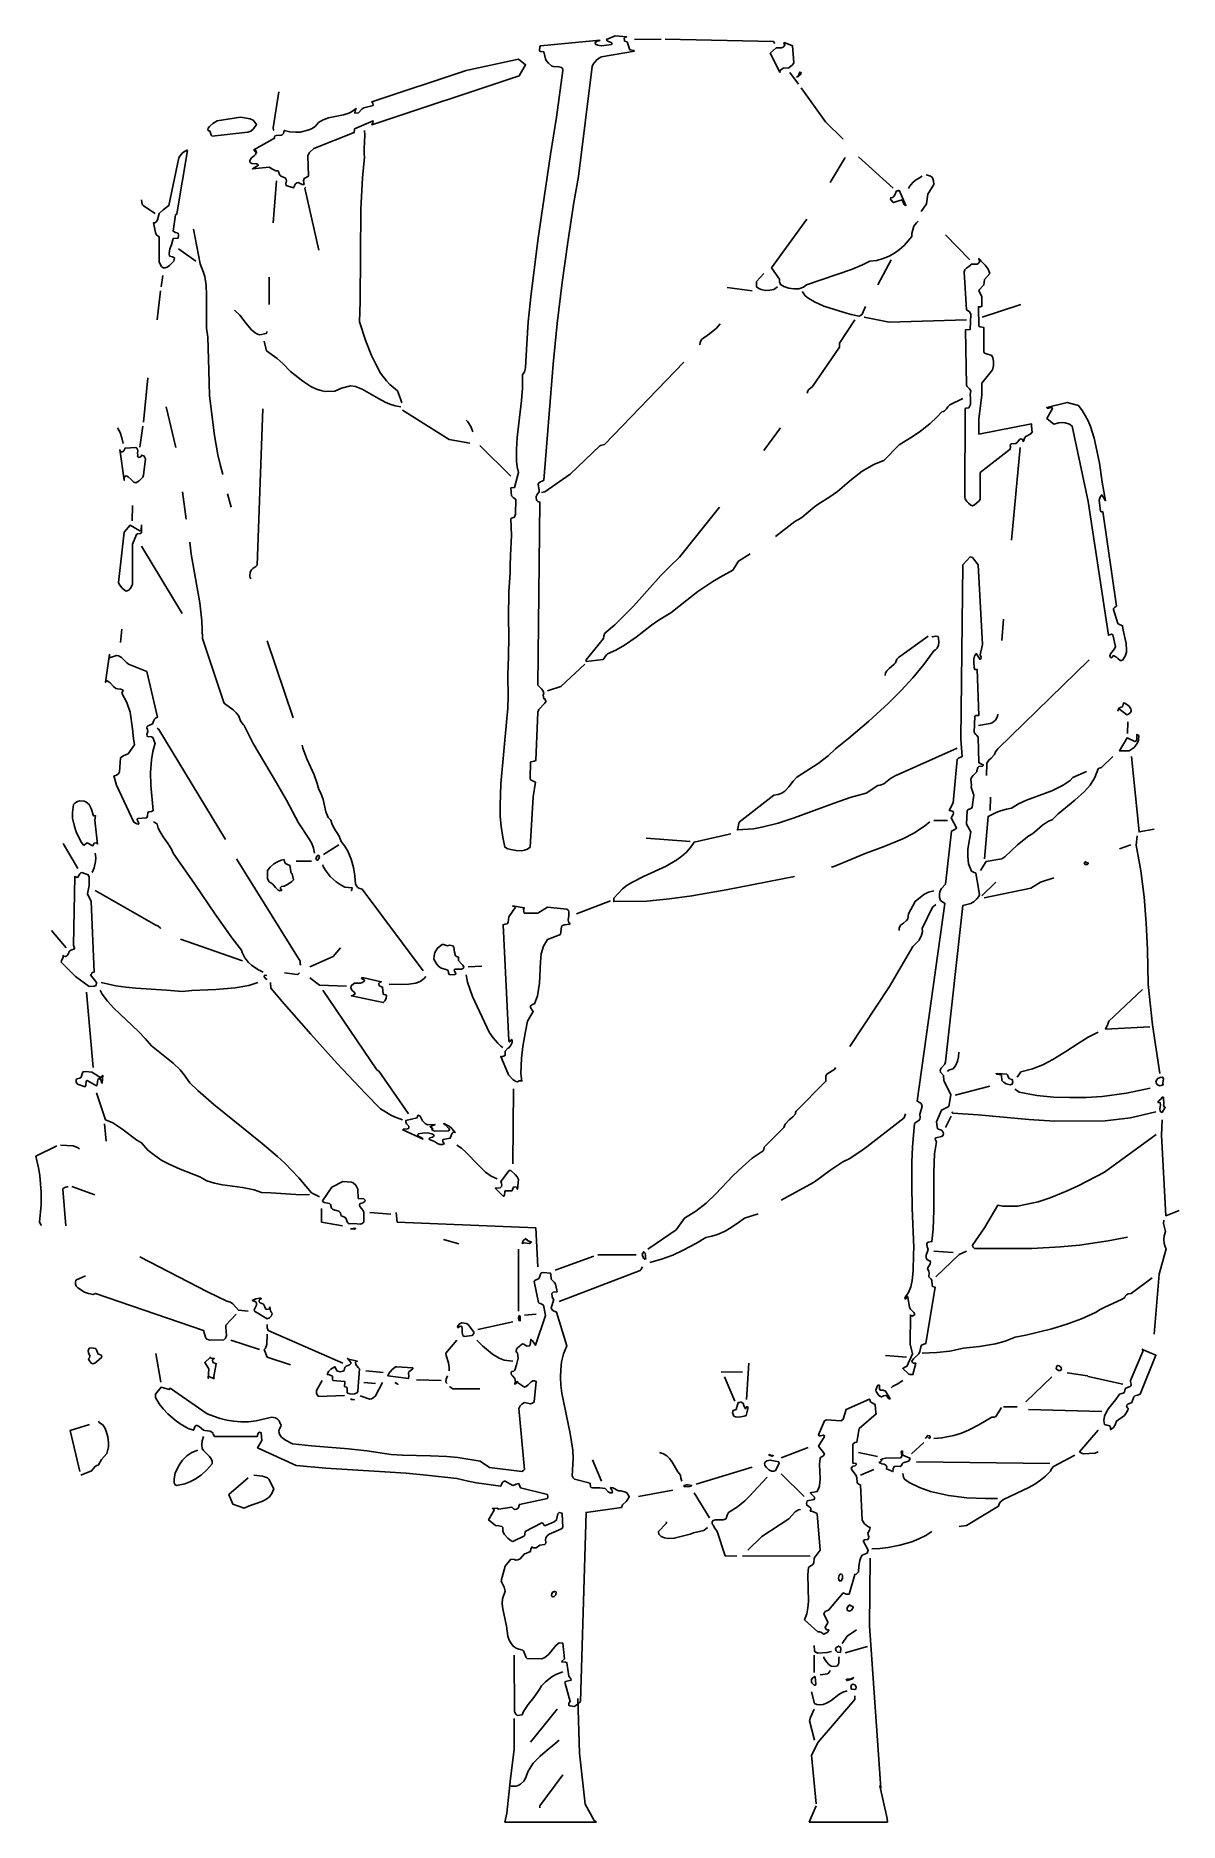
# Model space of a CAD drawing. Header units: metres. Extents: x -4.2 to 3.4, y 0 to 11.9.
import ezdxf

# ---------------------------------------------------------------- set-up
doc = ezdxf.new("R2010")
doc.units = ezdxf.units.M
doc.header["$LTSCALE"] = 0.2

msp = doc.modelspace()

# ---------------------------------------------------------------- linework, layer by layer
for p, q in [((-1.08, 0), (-0.472, 0)), ((-0.472, 0), (-0.487, 0.012)), ((0.94, 0), (1.461, 0)), ((1.461, 0), (1.46, 0.024))]:
    msp.add_line(p, q)
at = {"flags": 128}
for points in [[(-0.348, 11.869), (-0.271, 11.861), (-0.279, 11.86), (-0.289, 11.851), (-0.287, 11.839), (-0.285, 11.833), (-0.269, 11.828), (-0.25, 11.775), (-0.224, 11.771), (-0.22, 11.767), (-0.438, 11.729), (-0.458, 11.718), (-0.475, 11.704), (-0.494, 11.68), (-0.501, 11.664), (-0.591, 10.933), (-0.622, 10.761), (-0.663, 10.498), (-0.7, 10.229), (-0.733, 9.957), (-0.761, 9.686), (-0.823, 8.916), (-0.828, 8.911), (-0.849, 8.903), (-0.856, 8.898), (-0.86, 8.887), (-0.853, 8.851), (-0.852, 8.839), (-0.864, 8.825), (-0.873, 8.808), (-0.874, 8.798), (-0.87, 8.786), (-0.869, 8.781), (-0.862, 8.775), (-0.849, 8.771), (-0.861, 7.555), (-0.857, 7.549), (-0.837, 7.53), (-0.829, 7.52), (-0.823, 7.504), (-0.827, 7.489), (-0.823, 7.465), (-0.815, 7.463), (-0.812, 7.452), (-0.807, 7.448), (-0.816, 7.435), (-0.855, 7.393), (-0.861, 7.375), (-0.876, 7.053), (-0.886, 7.049), (-0.906, 7.046), (-0.91, 7.044), (-0.913, 6.932), (-0.907, 6.923), (-0.878, 6.909), (-0.892, 6.812), (-0.913, 6.478), (-0.93, 6.464), (-0.95, 6.458), (-0.971, 6.454), (-1.005, 6.455), (-1.041, 6.462), (-1.062, 6.468), (-1.081, 6.478), (-1.095, 6.545), (-1.106, 6.615), (-1.111, 6.685), (-1.112, 6.755), (-1.108, 6.898), (-1.067, 7.332), (-1.062, 7.403), (-1.06, 7.476), (-1.062, 7.62), (-1.056, 7.748), (-1.054, 7.878), (-1.056, 8.005), (-1.054, 8.174), (-1.045, 8.301), (-1.046, 8.347), (-1.044, 8.416), (-1.036, 8.548), (-1.042, 8.66), (-1.036, 8.665), (-1.016, 8.671), (-1.011, 8.69), (-1.007, 8.788), (-1.025, 8.801), (-1.033, 8.808), (-1.036, 8.813), (-1.041, 8.865), (-1.016, 8.868), (-0.991, 8.968), (-0.999, 9.005), (-1.003, 9.043), (-1.004, 9.121), (-0.999, 9.2), (-0.97, 9.445), (-0.964, 9.528), (-0.963, 9.617), (-0.95, 9.637), (-0.943, 9.662), (-0.938, 9.785), (-0.925, 9.969), (-0.906, 10.154), (-0.86, 10.524), (-0.777, 11.08), (-0.738, 11.328), (-0.695, 11.639), (-0.699, 11.653), (-0.705, 11.659), (-0.722, 11.663), (-0.759, 11.664), (-0.771, 11.669), (-0.79, 11.687), (-0.806, 11.705), (-0.811, 11.716), (-0.823, 11.763), (-0.843, 11.765), (-0.849, 11.767), (-0.851, 11.772), (-0.848, 11.796), (-0.845, 11.802), (-0.45, 11.84), (-0.453, 11.835), (-0.467, 11.832), (-0.478, 11.827), (-0.482, 11.819), (-0.478, 11.813), (-0.466, 11.806), (-0.439, 11.802), (-0.373, 11.81), (-0.369, 11.819), (-0.375, 11.825), (-0.392, 11.831), (-0.401, 11.836), (-0.405, 11.844), (-0.348, 11.869)], [(-0.043, 11.847), (-0.22, 11.844)], [(-0.016, 11.847), (0.703, 11.831), (0.71, 11.819), (0.713, 11.817)], [(0.781, 11.821), (0.829, 11.802), (0.839, 11.689), (0.83, 11.676), (0.806, 11.655), (0.767, 11.653), (0.75, 11.64), (0.746, 11.634), (0.747, 11.626), (0.682, 11.754), (0.722, 11.788), (0.756, 11.788), (0.768, 11.794), (0.78, 11.806), (0.773, 11.821), (0.775, 11.824), (0.781, 11.821)], [(-0.991, 11.714), (-0.943, 11.676), (-0.985, 11.603), (-1.965, 11.278), (-1.959, 11.291), (-1.956, 11.303), (-2.079, 11.25), (-2.082, 11.226), (-2.35, 11.119), (-2.375, 11.098), (-2.382, 11.09), (-2.39, 11.072), (-2.385, 10.937), (-2.406, 10.926), (-2.415, 10.92), (-2.419, 10.904), (-2.415, 10.881), (-2.428, 10.88), (-2.453, 10.894), (-2.463, 10.892), (-2.471, 10.885), (-2.484, 10.859), (-2.533, 10.873), (-2.535, 10.885), (-2.531, 10.906), (-2.533, 10.913), (-2.538, 10.922), (-2.572, 10.938), (-2.576, 10.942), (-2.58, 10.954), (-2.586, 10.971), (-2.603, 10.972), (-2.624, 10.983), (-2.646, 10.996), (-2.758, 10.984), (-2.718, 11.009), (-2.728, 11.017), (-2.763, 11.02), (-2.773, 11.027), (-2.776, 11.031), (-2.776, 11.041), (-2.764, 11.057), (-2.746, 11.072), (-2.738, 11.081), (-2.731, 11.098), (-2.739, 11.11), (-2.73, 11.094), (-2.731, 11.091), (-2.736, 11.095), (-2.748, 11.111), (-2.612, 11.188), (-2.611, 11.2), (-2.607, 11.204), (-2.599, 11.207), (-2.567, 11.208), (-2.56, 11.21), (-2.551, 11.22), (-2.547, 11.24), (-2.51, 11.23), (-2.469, 11.228), (-2.441, 11.229), (-2.389, 11.241), (-2.365, 11.251), (-2.342, 11.265), (-2.32, 11.292), (-2.288, 11.311), (-2.252, 11.323), (-2.154, 11.343), (-2.117, 11.355), (-2.1, 11.363), (-2.069, 11.386), (-2.075, 11.373), (-2.078, 11.355), (-2.054, 11.357), (-2.032, 11.381), (-2.017, 11.39), (-1.956, 11.406), (-1.959, 11.422), (-1.965, 11.429), (-1.337, 11.638), (-0.991, 11.714)], [(0.871, 11.548), (0.812, 11.624)], [(0.887, 11.624), (0.886, 11.616), (0.88, 11.609), (0.869, 11.599), (0.858, 11.595), (0.863, 11.595), (0.87, 11.605), (0.878, 11.626), (0.887, 11.624)], [(0.887, 11.523), (1.05, 11.298), (1.166, 11.181)], [(-2.583, 11.496), (-2.621, 11.257), (-2.619, 11.242), (-2.616, 11.24)], [(-2.838, 11.329), (-2.772, 11.316), (-2.754, 11.308), (-2.742, 11.295), (-2.732, 11.279), (-2.751, 11.251), (-2.769, 11.236), (-2.788, 11.228), (-3.025, 11.201), (-3.033, 11.209), (-3.039, 11.23), (-3.043, 11.237), (-3.05, 11.238), (-3.054, 11.246), (-3.051, 11.255), (-3.044, 11.266), (-3.021, 11.287), (-2.992, 11.304), (-2.838, 11.329)], [(-2.013, 11.24), (-2.012, 11.208), (-2.016, 11.119), (-2.016, 11.085), (-2.013, 11.062), (-2.026, 10.924), (-2.037, 10.717), (-2.043, 10.104), (-2.046, 9.969), (-2.004, 9.84), (-1.967, 9.745), (-1.939, 9.686), (-1.906, 9.628), (-1.868, 9.576), (-1.845, 9.551), (-1.795, 9.509), (-1.775, 9.456), (-1.766, 9.43)], [(-3.189, 11.107), (-3.26, 10.685), (-3.269, 10.679), (-3.284, 10.57), (-3.269, 10.562), (-3.252, 10.557), (-3.249, 10.543), (-3.252, 10.525), (-3.284, 10.521), (-3.296, 10.479), (-3.306, 10.453), (-3.312, 10.422), (-3.308, 10.405), (-3.289, 10.401), (-3.275, 10.393), (-3.277, 10.381), (-3.281, 10.372), (-3.31, 10.343), (-3.325, 10.332), (-3.338, 10.326), (-3.35, 10.328), (-3.362, 10.336), (-3.374, 10.355), (-3.378, 10.368), (-3.378, 10.535), (-3.383, 10.536), (-3.398, 10.549), (-3.403, 10.561), (-3.416, 10.625), (-3.406, 10.626), (-3.395, 10.634), (-3.388, 10.646), (-3.378, 10.689), (-3.351, 10.712), (-3.313, 10.741), (-3.247, 11.057), (-3.24, 11.07), (-3.222, 11.09), (-3.204, 11.103), (-3.194, 11.109), (-3.189, 11.107)], [(1.179, 11.061), (1.08, 10.894)], [(1.269, 11.065), (1.498, 10.856)], [(1.692, 10.935), (1.673, 10.926), (1.647, 10.91), (1.629, 10.894), (1.608, 10.868), (1.6, 10.855)], [(1.718, 10.945), (1.743, 10.939), (1.757, 10.93), (1.761, 10.926), (1.766, 10.906), (1.768, 10.881), (1.729, 10.816), (1.72, 10.753), (1.684, 10.701)], [(-2.599, 10.906), (-2.62, 10.625)], [(-2.403, 10.863), (-2.41, 10.856), (-2.317, 10.445)], [(1.538, 10.843), (1.584, 10.742), (1.577, 10.744), (1.572, 10.748), (1.559, 10.779), (1.499, 10.761), (1.485, 10.777), (1.482, 10.783), (1.483, 10.793), (1.494, 10.795), (1.501, 10.799), (1.509, 10.811), (1.522, 10.838), (1.532, 10.839), (1.538, 10.843)], [(-3.494, 10.778), (-3.493, 10.76), (-3.489, 10.746), (-3.482, 10.74), (-3.404, 10.688)], [(-3.15, 10.585), (-3.105, 10.354), (-3.083, 10.297), (-3.075, 10.269), (-3.066, 10.209), (-3.062, 10.147), (-3.063, 9.958), (-3.062, 9.926), (-3.054, 9.866), (-3.047, 9.647), (-3.044, 9.477), (-3.01, 9.214), (-2.988, 9.085), (-2.973, 9.021), (-2.955, 8.954)], [(0.925, 10.65), (0.691, 10.328), (0.743, 10.252), (0.744, 10.233), (0.751, 10.216), (0.773, 10.203), (0.805, 10.192), (0.839, 10.187), (0.873, 10.188), (0.904, 10.199), (0.923, 10.213), (1.222, 10.315), (1.296, 10.347), (1.343, 10.371), (1.39, 10.376), (1.432, 10.388), (1.472, 10.405), (1.507, 10.425), (1.54, 10.449), (1.571, 10.475), (1.622, 10.535), (1.624, 10.556), (1.637, 10.603), (1.653, 10.627), (1.665, 10.638)], [(-3.249, 10.453), (-3.134, 10.371)], [(1.846, 10.547), (2.008, 10.38)], [(1.486, 10.38), (1.396, 10.213)], [(2.077, 10.38), (2.081, 10.373), (2.11, 10.344), (2.13, 10.318), (2.141, 10.29), (2.105, 10.249), (2.102, 10.213), (2.073, 10.182), (2.069, 10.175), (2.089, 10.137), (2.089, 10.072), (2.08, 10.068), (2.065, 10.068), (2.069, 9.94), (2.076, 9.934), (2.102, 9.93), (2.102, 9.768), (2.106, 9.761), (2.112, 9.757), (2.154, 9.744), (2.162, 9.729), (2.166, 9.706), (2.165, 9.679), (2.158, 9.65), (2.089, 9.56), (2.088, 9.482), (2.069, 9.323), (2.067, 9.272), (2.069, 9.222), (2.418, 9.29), (2.421, 9.245), (2.424, 9.239), (2.413, 9.224), (2.38, 9.207), (2.371, 9.196), (2.367, 9.179), (2.363, 9.174), (2.36, 9.177), (2.359, 9.187), (2.346, 9.19), (2.338, 9.186), (2.327, 9.17), (2.314, 9.161), (2.286, 9.158), (2.278, 9.153), (2.277, 9.145), (2.278, 9.137), (2.277, 9.122), (2.077, 8.968), (2.077, 8.788), (2.069, 8.776), (2.04, 8.752), (2.027, 8.745), (2.014, 8.751), (1.999, 8.763), (1.989, 8.775), (1.978, 8.792), (1.975, 8.801), (1.977, 9.392), (1.983, 9.395), (2.001, 9.396), (2.007, 9.405), (2.012, 9.419), (2.012, 9.462), (2.011, 9.486), (2.014, 9.509), (2.006, 9.523), (1.99, 9.539), (1.987, 9.547), (1.979, 9.915), (2.01, 9.917), (2.014, 10.02), (2.005, 10.035), (1.998, 10.041), (1.987, 10.047), (1.97, 10.301), (1.975, 10.314), (1.986, 10.324), (2.01, 10.342), (2.018, 10.351), (2.056, 10.352), (2.064, 10.356), (2.075, 10.369), (2.068, 10.388), (2.077, 10.38)], [(-3.353, 10.277), (-3.365, 10.2)], [(-2.646, 10.264), (-2.646, 10.084)], [(0.64, 10.29), (0.591, 10.237), (0.59, 10.227), (0.592, 10.2), (0.607, 10.19), (0.623, 10.183), (0.65, 10.176), (0.679, 10.178), (0.706, 10.184), (0.73, 10.2)], [(-3.368, 10.174), (-3.39, 9.982)], [(0.395, 10.196), (0.562, 10.175)], [(0.896, 10.17), (0.896, 10.167), (0.914, 10.142), (0.939, 10.123), (0.977, 10.101), (1.038, 10.073), (1.173, 10.03), (1.219, 10.018), (1.273, 10.007), (1.288, 10.015), (1.293, 10.02), (1.314, 10.071)], [(-2.877, 10.045), (-2.842, 10.012), (-2.8, 9.957), (-2.765, 9.916), (-2.739, 9.895), (-2.724, 9.887), (-2.709, 9.881), (-2.666, 9.891), (-2.661, 9.905)], [(1.244, 9.981), (1.142, 9.827), (1.142, 9.801), (0.964, 9.539), (0.939, 9.518), (0.932, 9.51), (0.927, 9.494)], [(1.306, 9.999), (1.473, 9.965), (1.987, 9.982)], [(2.347, 10.084), (2.09, 10)], [(0.349, 9.955), (0.325, 9.926), (0.279, 9.888), (0.225, 9.85), (0.217, 9.83), (0.215, 9.815)], [(-2.679, 9.839), (-2.664, 9.776), (-2.594, 9.724), (-2.553, 9.69), (-2.506, 9.639), (-2.422, 9.573), (-2.369, 9.539), (-2.333, 9.52), (-2.295, 9.509), (-2.275, 9.505), (-2.21, 9.507), (-2.166, 9.528), (-2.107, 9.542), (-2.073, 9.539), (-2.03, 9.52), (-1.92, 9.458), (-1.875, 9.434), (-1.844, 9.421), (-1.809, 9.411), (-1.772, 9.404)], [(0.108, 9.7), (-0.419, 9.154), (-0.446, 9.146), (-0.451, 9.145), (-0.648, 8.956), (-0.815, 8.838), (-0.837, 8.835)], [(-3.452, 9.597), (-3.481, 9.302)], [(-3.33, 9.404), (-3.267, 9.134)], [(-2.689, 9.391), (-2.727, 8.351), (-2.735, 8.343), (-2.756, 8.33), (-2.765, 8.32), (-2.772, 8.305), (-2.775, 8.279), (-2.773, 8.269), (-2.769, 8.261)], [(-1.76, 9.382), (-1.452, 9.186), (-1.313, 9.163)], [(1.962, 9.46), (1.875, 9.416), (1.863, 9.404), (1.854, 9.39), (1.839, 9.376), (1.833, 9.372), (1.822, 9.37), (1.792, 9.337), (1.743, 9.29), (1.671, 9.236), (1.614, 9.198), (1.539, 9.151), (1.436, 9.048), (1.375, 9.023), (1.294, 8.976), (1.223, 8.92), (1.128, 8.842), (1.079, 8.805), (1.001, 8.756), (0.977, 8.739), (0.892, 8.669), (0.87, 8.654), (0.846, 8.642), (0.718, 8.543)], [(2.654, 9.433), (2.731, 9.412), (2.754, 9.38), (2.775, 9.347), (2.794, 9.311), (2.81, 9.274), (2.835, 9.196), (2.853, 9.114), (2.869, 9.03), (2.888, 8.902), (2.91, 8.78), (2.885, 8.818), (2.876, 8.808), (2.871, 8.796), (2.868, 8.783), (2.877, 8.71), (2.884, 8.706), (2.891, 8.708), (2.983, 8.08), (2.969, 8.071), (2.963, 8.063), (2.962, 8.057), (2.992, 7.964), (2.999, 7.959), (3.023, 7.949), (3.027, 7.92), (3.047, 7.832), (3.049, 7.788), (3.048, 7.774), (3.04, 7.747), (3.025, 7.722), (3.016, 7.718), (3.008, 7.718), (2.991, 7.731), (2.984, 7.739), (2.962, 7.751), (2.949, 7.735), (2.943, 7.739), (2.939, 7.748), (2.942, 7.762), (2.969, 7.796), (2.975, 7.812), (2.958, 7.889), (2.949, 7.893), (2.937, 7.889), (2.929, 7.886), (2.794, 8.775), (2.688, 9.276), (2.67, 9.289), (2.641, 9.298), (2.625, 9.3), (2.6, 9.297), (2.567, 9.289), (2.519, 9.327), (2.557, 9.392), (2.552, 9.399), (2.532, 9.395), (2.523, 9.395), (2.519, 9.399), (2.654, 9.433)], [(-3.655, 9.263), (-3.637, 9.232), (-3.625, 9.198), (-3.617, 9.161)], [(-3.485, 9.276), (-3.506, 9.136)], [(-1.337, 9.314), (-1.327, 9.304), (-1.308, 9.273), (-1.294, 9.237)], [(0.751, 9.263), (0.64, 9.113)], [(-1.247, 9.147), (-1.042, 8.943)], [(-3.638, 9.121), (-3.636, 9.109), (-3.628, 9.104), (-3.621, 9.105), (-3.613, 9.112), (-3.604, 9.129), (-3.532, 9.133), (-3.526, 9.129), (-3.521, 9.121), (-3.519, 9.112), (-3.521, 9.099), (-3.519, 9.083), (-3.521, 9.077), (-3.519, 9.072), (-3.515, 9.068), (-3.505, 9.069), (-3.495, 9.076), (-3.494, 9.083), (-3.48, 9.079), (-3.473, 9.066), (-3.468, 9.058), (-3.482, 8.949), (-3.487, 8.937), (-3.51, 8.912), (-3.532, 8.899), (-3.546, 8.902), (-3.563, 8.92), (-3.583, 8.939), (-3.597, 8.945), (-3.605, 8.941), (-3.609, 8.933), (-3.609, 8.916), (-3.638, 9.121)], [(2.342, 9.134), (2.284, 8.518)], [(-3.223, 8.838), (-3.198, 8.658)], [(-2.924, 8.826), (-2.899, 8.736)], [(-3.554, 8.748), (-3.556, 8.646)], [(0.344, 8.736), (0.079, 8.404), (0.017, 8.345), (-0.044, 8.283), (-0.226, 8.08), (-0.351, 7.956), (-0.417, 7.899), (-0.423, 7.882), (-0.425, 7.865), (-0.541, 7.723), (-0.54, 7.711), (-0.427, 7.725), (-0.405, 7.755), (-0.4, 7.762), (-0.343, 7.787), (-0.287, 7.82), (-0.208, 7.874), (-0.106, 7.952), (-0.056, 7.988), (0.022, 8.035), (0.127, 8.12), (0.201, 8.177), (0.3, 8.243), (0.35, 8.273), (0.433, 8.318), (0.472, 8.379), (0.549, 8.428)], [(-3.494, 8.62), (-3.495, 8.567), (-3.501, 8.563), (-3.522, 8.56), (-3.528, 8.556), (-3.554, 8.492), (-3.554, 8.223), (-3.569, 8.198), (-3.58, 8.186), (-3.596, 8.179), (-3.608, 8.185), (-3.626, 8.202), (-3.633, 8.209), (-3.644, 8.226), (-3.648, 8.236), (-3.609, 8.57), (-3.571, 8.617), (-3.505, 8.579), (-3.498, 8.585), (-3.494, 8.62)], [(-3.494, 8.478), (-3.224, 8.031)], [(-3.173, 8.505), (-3.164, 8.425), (-3.108, 8.101), (-3.093, 7.981), (-3.089, 7.865), (-2.948, 7.44), (-2.943, 7.432), (-2.887, 7.391), (-2.865, 7.371), (-2.851, 7.354), (-2.834, 7.312), (-2.817, 7.29), (-2.813, 7.286), (-2.752, 7.168), (-2.598, 6.906), (-2.531, 6.791), (-2.451, 6.639), (-2.378, 6.53), (-2.363, 6.503), (-2.353, 6.472), (-2.346, 6.439)], [(2.026, 8.403), (2.064, 8.353), (2.093, 7.825), (2.076, 7.756), (2.083, 7.74), (2.081, 7.731), (2.076, 7.726), (2.051, 7.764), (2.04, 7.748), (2.035, 7.729), (2.034, 7.709), (2.038, 7.672), (2.042, 7.658), (2.057, 7.658), (2.068, 7.353), (2.049, 7.352), (2.042, 7.349), (2.038, 7.241), (2.048, 7.226), (2.055, 7.221), (2.064, 7.208), (2.067, 7.04), (2.077, 7.033), (2.098, 7.024), (2.093, 7.017), (2.068, 7.014), (2.061, 7.008), (2.055, 6.985), (2.055, 6.979), (2.03, 6.954), (2.019, 6.94), (2.014, 6.927), (2.02, 6.891), (2.018, 6.876), (2.034, 6.824), (2.024, 6.743), (2.02, 6.737), (1.995, 6.726), (1.991, 6.721), (1.987, 6.631), (2.014, 6.579), (2.005, 6.53), (1.995, 6.464), (1.994, 6.417), (1.999, 6.368), (2.019, 6.319), (2.032, 6.311), (2.047, 6.306), (2.056, 6.255), (2.073, 6.164), (2.067, 6.15), (2.053, 6.132), (2.038, 6.117), (2.014, 6.105), (1.962, 6.091), (1.846, 5.052), (1.842, 5.037), (1.817, 5.01), (1.811, 4.996), (1.813, 4.983), (1.834, 4.962), (1.835, 4.928), (1.839, 4.92), (1.882, 4.832), (1.868, 4.756), (1.821, 4.731), (1.786, 4.653), (1.794, 4.608), (1.821, 4.597), (1.831, 4.584), (1.834, 4.576), (1.829, 4.561), (1.819, 4.556), (1.782, 4.547), (1.777, 4.54), (1.78, 4.531), (1.786, 4.52), (1.774, 4.441), (1.768, 4.318), (1.77, 4.067), (1.765, 3.941), (1.756, 3.858), (1.731, 3.853), (1.724, 3.849), (1.722, 3.842), (1.724, 3.823), (1.731, 3.806), (1.719, 3.767), (1.719, 3.749), (1.722, 3.74), (1.739, 3.731), (1.744, 3.73), (1.747, 3.719), (1.745, 3.71), (1.727, 3.678), (1.736, 3.658), (1.737, 3.65), (1.735, 3.624), (1.749, 3.611), (1.756, 3.601), (1.757, 3.568), (1.76, 3.56), (1.778, 3.555), (1.716, 3.181), (1.702, 3.177), (1.687, 3.169), (1.682, 3.158), (1.677, 3.127), (1.669, 3.113), (1.633, 3.079), (1.624, 3.063), (1.625, 3.056), (1.632, 3.051), (1.649, 3.05), (1.63, 2.974), (1.609, 2.974), (1.602, 2.976), (1.563, 3.014), (1.581, 3.025), (1.589, 3.027), (1.628, 3.113), (1.612, 3.177), (1.614, 3.369), (1.628, 3.363), (1.642, 3.374), (1.637, 3.386), (1.613, 3.408), (1.608, 3.42), (1.597, 3.489), (1.595, 3.494), (1.583, 3.477), (1.58, 3.476), (1.576, 3.485), (1.6, 3.519), (1.616, 3.558), (1.625, 3.599), (1.632, 3.663), (1.633, 3.775), (1.637, 3.819), (1.625, 4.08), (1.622, 4.233), (1.624, 4.385), (1.628, 4.487), (1.641, 4.642), (1.651, 4.651), (1.67, 4.662), (1.677, 4.671), (1.679, 4.68), (1.675, 4.704), (1.692, 4.756), (1.688, 4.77), (1.683, 4.777), (1.659, 4.791), (1.843, 6.105), (1.814, 6.124), (1.807, 6.143), (1.806, 6.164), (1.81, 6.184), (1.819, 6.204), (1.846, 6.233), (1.887, 6.585), (1.905, 6.594), (1.915, 6.599), (1.92, 6.606), (1.885, 6.672), (1.897, 6.696), (1.899, 6.705), (1.897, 6.716), (1.884, 6.72), (1.872, 6.721), (1.897, 6.772), (1.924, 7.061), (1.933, 7.07), (1.958, 7.081), (1.949, 7.196), (1.962, 8.353), (2.01, 8.408), (2.026, 8.403)], [(2.232, 7.992), (2.22, 7.852)], [(-3.626, 7.927), (-3.634, 7.837)], [(-2.66, 7.85), (-2.488, 7.337)], [(1.756, 7.879), (1.76, 7.875), (1.782, 7.879), (1.797, 7.877), (1.801, 7.866), (1.803, 7.841), (1.8, 7.82), (1.792, 7.801), (1.78, 7.789), (1.768, 7.783), (1.702, 7.692), (1.629, 7.604), (1.551, 7.518), (1.468, 7.435), (1.338, 7.316), (1.204, 7.202), (1.116, 7.131), (1.066, 7.085), (1.001, 7.034), (0.858, 6.943), (0.834, 6.917), (0.805, 6.878), (0.779, 6.85), (0.759, 6.836), (0.734, 6.827), (0.705, 6.824), (0.476, 6.644), (0.464, 6.593), (0.572, 6.601), (0.627, 6.61), (0.735, 6.638), (0.842, 6.672), (1.108, 6.771), (1.214, 6.808), (1.319, 6.837), (1.396, 6.887), (1.413, 6.889), (1.436, 6.898), (1.481, 6.934), (1.513, 6.952), (1.923, 7.136)], [(1.731, 7.879), (1.534, 7.739), (1.524, 7.727), (1.514, 7.703), (1.505, 7.693), (1.472, 7.666), (1.457, 7.649), (1.449, 7.636), (1.445, 7.619)], [(-3.707, 7.76), (-3.707, 7.735), (-3.662, 7.752), (-3.648, 7.75), (-3.628, 7.738), (-3.593, 7.703), (-3.581, 7.693), (-3.46, 7.645), (-3.388, 7.342), (-3.402, 7.336), (-3.408, 7.329), (-3.413, 7.32), (-3.421, 7.297), (-3.436, 7.29), (-3.452, 7.284), (-3.458, 7.279), (-3.46, 7.271), (-3.456, 7.26), (-3.452, 7.247), (-3.46, 7.227), (-3.458, 7.218), (-3.454, 7.214), (-3.429, 7.211), (-3.42, 7.206), (-3.415, 7.196), (-3.408, 7.176), (-3.404, 7.169), (-3.42, 7.114), (-3.429, 7.058), (-3.435, 6.975), (-3.432, 6.891), (-3.417, 6.721), (-3.429, 6.716), (-3.446, 6.714), (-3.452, 6.709), (-3.454, 6.686), (-3.46, 6.673), (-3.519, 6.668), (-3.523, 6.661), (-3.522, 6.653), (-3.515, 6.644), (-3.513, 6.634), (-3.517, 6.632), (-3.525, 6.634), (-3.546, 6.644), (-3.662, 6.889), (-3.678, 6.952), (-3.665, 6.954), (-3.648, 6.966), (-3.64, 6.979), (-3.634, 7.071), (-3.613, 7.087), (-3.584, 7.098), (-3.542, 7.157), (-3.548, 7.2), (-3.554, 7.264), (-3.571, 7.374), (-3.592, 7.439), (-3.626, 7.501), (-3.624, 7.509), (-3.617, 7.517), (-3.621, 7.524), (-3.634, 7.528), (-3.654, 7.529), (-3.665, 7.533), (-3.682, 7.546), (-3.703, 7.57), (-3.724, 7.584), (-3.732, 7.579), (-3.733, 7.574), (-3.707, 7.76)], [(2.801, 7.722), (2.194, 7.131), (2.178, 7.111), (2.171, 7.094), (2.151, 7.07), (2.134, 7.057), (2.121, 7.036), (2.12, 6.954)], [(-0.55, 7.693), (-0.708, 7.546), (-0.798, 7.517)], [(2.194, 7.362), (2.192, 7.346), (2.179, 7.323), (2.157, 7.304), (2.143, 7.299), (2.065, 7.286)], [(3.04, 7.435), (3.041, 7.432), (3.064, 7.418), (3.078, 7.397), (3.081, 7.387), (3.08, 7.379), (3.074, 7.371), (3.062, 7.362), (3.052, 7.358), (3.002, 7.394), (2.991, 7.385), (2.999, 7.401), (3.02, 7.411), (3.025, 7.416), (3.027, 7.428), (3.031, 7.436), (3.04, 7.435)], [(-3.391, 7.268), (-3.379, 7.26), (-2.937, 6.529)], [(3.057, 7.311), (3.055, 7.234)], [(-2.428, 7.156), (-2.424, 7.136), (-2.397, 7.065), (-2.348, 6.959), (-2.328, 6.902), (-2.317, 6.862), (-2.303, 6.836), (-2.288, 6.795), (-2.27, 6.712), (-2.26, 6.686), (-2.254, 6.676), (-2.236, 6.657), (-2.23, 6.635), (-2.217, 6.606), (-2.182, 6.552), (-2.168, 6.516), (-2.144, 6.484), (-2.124, 6.451), (-2.102, 6.398), (-2.087, 6.344), (-2.078, 6.288), (-2.073, 6.233), (-2.059, 6.213), (-2.051, 6.206), (-2.03, 6.2), (-1.624, 5.656)], [(3.13, 7.221), (3.129, 7.189), (3.121, 7.168), (3.101, 7.141), (3.066, 7.119), (3.002, 7.119), (3.053, 7.205), (3.105, 7.18), (3.111, 7.182), (3.115, 7.188), (3.118, 7.197), (3.117, 7.211), (3.118, 7.227), (3.13, 7.221)], [(2.959, 7.081), (2.884, 7.007), (2.868, 7.003), (2.86, 6.999), (2.838, 6.94), (2.807, 6.89), (2.77, 6.848), (2.705, 6.79), (2.594, 6.7), (2.555, 6.66), (2.531, 6.651), (2.491, 6.624), (2.438, 6.578), (2.42, 6.565), (2.4, 6.554), (2.325, 6.493), (2.241, 6.415), (2.22, 6.4), (2.117, 6.384), (2.079, 6.323)], [(3.082, 7.081), (3.133, 6.579), (3.232, 6.597)], [(2.783, 6.981), (2.693, 6.94), (2.674, 6.922), (2.629, 6.891), (2.552, 6.853), (2.385, 6.79), (2.332, 6.766), (2.285, 6.738), (2.252, 6.731), (2.211, 6.72), (2.183, 6.709), (2.13, 6.683), (2.105, 6.4)], [(-3.905, 6.786), (-3.876, 6.784), (-3.864, 6.779), (-3.843, 6.761), (-3.829, 6.735), (-3.814, 6.686), (-3.801, 6.688), (-3.804, 6.657), (-3.788, 6.499), (-3.796, 6.507), (-3.81, 6.504), (-3.818, 6.488), (-3.829, 6.491), (-3.838, 6.499), (-3.855, 6.507), (-3.86, 6.505), (-3.875, 6.492), (-3.88, 6.491), (-3.897, 6.516), (-3.929, 6.579), (-3.941, 6.615), (-3.953, 6.671), (-3.954, 6.708), (-3.946, 6.761), (-3.938, 6.77), (-3.92, 6.782), (-3.905, 6.786)], [(2.146, 6.811), (2.143, 6.721)], [(-3.416, 6.647), (-3.403, 6.64), (-3.391, 6.631), (-3.384, 6.604), (-3.372, 6.579), (-3.351, 6.546), (-3.318, 6.501), (-3.296, 6.464), (-3.284, 6.438), (-3.14, 6.233), (-3.005, 6.032), (-2.892, 5.873), (-2.83, 5.795), (-2.826, 5.779), (-2.808, 5.742), (-2.784, 5.712), (-2.765, 5.695), (-2.723, 5.666), (-2.686, 5.647)], [(1.743, 6.647), (1.71, 6.62), (1.64, 6.574), (1.563, 6.534), (1.44, 6.482), (1.313, 6.435), (1.191, 6.386), (1.101, 6.348), (1.089, 6.348)], [(1.769, 6.656), (1.859, 6.656)], [(0.42, 6.566), (0.177, 6.512), (0.153, 6.476), (0.125, 6.446), (0.095, 6.418), (0.062, 6.394), (-0.01, 6.353), (-0.16, 6.284), (-0.234, 6.246), (-0.269, 6.225), (-0.3, 6.201), (-0.356, 6.14), (-0.357, 6.117), (-0.138, 6.119), (0.012, 6.134), (0.162, 6.154), (0.389, 6.195), (0.843, 6.284)], [(-0.143, 6.537), (0.15, 6.516)], [(3.121, 6.554), (3.114, 6.491), (3.144, 6.321), (3.166, 6.148), (3.179, 5.974), (3.188, 5.798), (3.193, 5.566), (3.222, 5.297), (3.27, 4.975)], [(-4.015, 6.503), (-3.919, 6.336)], [(-3.802, 6.438), (-3.798, 6.407), (-3.801, 6.382), (-3.81, 6.341), (-3.822, 6.31)], [(-2.316, 6.422), (-2.313, 6.414), (-2.318, 6.398), (-2.324, 6.392), (-2.33, 6.392), (-2.336, 6.398), (-2.329, 6.418), (-2.318, 6.425), (-2.316, 6.422)], [(-2.184, 6.493), (-2.285, 6.43)], [(3.078, 6.493), (3.002, 6.468)], [(-3.892, 6.31), (-3.849, 6.294), (-3.843, 6.278), (-3.843, 6.224), (-3.854, 6.169), (-3.829, 6.118), (-3.81, 5.647), (-3.821, 5.646), (-3.825, 5.643), (-3.827, 5.635), (-3.833, 5.631), (-3.793, 5.58), (-3.797, 5.56), (-3.809, 5.554), (-3.842, 5.553), (-3.933, 5.618), (-4.028, 5.715), (-4.027, 5.724), (-4.015, 5.748), (-4.015, 5.759), (-4.012, 5.755), (-4.002, 5.752), (-3.995, 5.753), (-3.989, 5.758), (-3.982, 5.767), (-3.975, 5.785), (-3.964, 5.793), (-3.941, 5.802), (-3.94, 5.807), (-3.946, 5.827), (-3.937, 6.284), (-3.923, 6.277), (-3.917, 6.278), (-3.904, 6.302), (-3.899, 6.307), (-3.892, 6.31)], [(-2.863, 6.4), (-2.441, 5.721), (-2.44, 5.7), (-2.436, 5.695)], [(-2.547, 6.396), (-2.545, 6.381), (-2.538, 6.37), (-2.526, 6.362), (-2.509, 6.357), (-2.5, 6.306), (-2.494, 6.302), (-2.486, 6.262), (-2.497, 6.25), (-2.525, 6.23), (-2.546, 6.218), (-2.564, 6.216), (-2.571, 6.21), (-2.572, 6.202), (-2.563, 6.191), (-2.576, 6.189), (-2.587, 6.193), (-2.605, 6.21), (-2.623, 6.232), (-2.65, 6.249), (-2.657, 6.27), (-2.658, 6.323), (-2.64, 6.345), (-2.615, 6.368), (-2.592, 6.381), (-2.566, 6.392), (-2.547, 6.396)], [(-2.467, 6.386), (-2.365, 6.386)], [(-2.291, 6.361), (-2.287, 6.349), (-2.275, 6.327), (-2.242, 6.284), (-2.201, 6.247), (-2.168, 6.225), (-2.143, 6.212), (-2.095, 6.208), (-2.098, 6.195), (-2.1, 6.191), (-2.104, 6.191)], [(2.783, 6.377), (2.795, 6.374), (2.794, 6.368), (2.787, 6.362), (2.775, 6.364), (2.769, 6.369), (2.768, 6.374), (2.777, 6.38), (2.783, 6.377)], [(-3.802, 6.191), (-3.399, 5.96), (-3.386, 5.955), (-3.372, 5.943), (-3.366, 5.938)], [(1.769, 6.187), (1.733, 6.18), (1.703, 6.163), (1.646, 6.118), (1.601, 6.036), (1.596, 6.001), (1.588, 5.99), (1.568, 5.974), (1.547, 5.959), (1.539, 5.941), (1.538, 5.925)], [(2.18, 6.245), (2.088, 6.155)], [(2.567, 6.274), (2.477, 6.245), (2.413, 6.206), (2.104, 6.142)], [(-1.016, 6.087), (-0.952, 6.076), (-0.956, 6.064), (-0.952, 6.04), (-0.862, 6.04), (-0.798, 6.079), (-0.669, 6.066), (-0.659, 6.057), (-0.655, 6.048), (-0.655, 6.025), (-0.661, 5.994), (-0.656, 5.976), (-0.648, 5.97), (-0.65, 5.966), (-0.684, 5.963), (-0.7, 5.957), (-0.704, 5.95), (-0.712, 5.898), (-0.798, 5.865), (-0.824, 5.82), (-0.839, 5.77), (-0.845, 5.717), (-0.851, 5.574), (-0.864, 5.491), (-0.884, 5.438), (-0.897, 5.433), (-0.91, 5.425), (-0.911, 5.413), (-0.9, 5.396), (-0.892, 5.387), (-0.93, 5.322), (-0.944, 5.253), (-0.962, 5.154), (-0.971, 5.077), (-0.974, 4.974), (-0.968, 4.924), (-0.976, 4.926), (-0.985, 4.925), (-0.997, 4.92), (-1.009, 4.921), (-1.028, 4.934), (-1.056, 4.966), (-1.062, 4.977), (-1.108, 5.088), (-1.103, 5.085), (-1.089, 5.089), (-1.082, 5.092), (-1.079, 5.098), (-1.078, 5.123), (-1.061, 5.142), (-1.057, 5.143), (-1.044, 5.158), (-1.033, 5.18), (-1.032, 5.193), (-1.036, 5.201), (-1.048, 5.184), (-1.052, 5.186), (-1.054, 5.193), (-1.093, 5.963), (-1.081, 5.967), (-1.066, 5.968), (-1.058, 5.979), (-1.054, 6.015), (-1.011, 6.079), (-1.012, 6.083), (-1.03, 6.087), (-1.016, 6.087)], [(-0.38, 6.122), (-0.605, 6.036)], [(1.782, 6.097), (1.769, 6.087), (1.761, 6.079), (1.692, 5.938), (1.694, 5.918), (1.688, 5.893), (1.671, 5.861), (1.647, 5.835), (1.629, 5.818), (1.474, 5.553), (1.21, 5.155)], [(-4.092, 5.925), (-3.995, 5.81)], [(-3.236, 5.867), (-2.825, 5.722)], [(-1.489, 5.831), (-1.463, 5.823), (-1.447, 5.827), (-1.426, 5.823), (-1.419, 5.814), (-1.415, 5.781), (-1.409, 5.757), (-1.403, 5.752), (-1.389, 5.748), (-1.39, 5.734), (-1.389, 5.726), (-1.37, 5.703), (-1.361, 5.695), (-1.354, 5.683), (-1.356, 5.675), (-1.36, 5.671), (-1.368, 5.668), (-1.41, 5.668), (-1.417, 5.663), (-1.415, 5.654), (-1.406, 5.639), (-1.411, 5.633), (-1.419, 5.631), (-1.452, 5.633), (-1.456, 5.644), (-1.458, 5.658), (-1.466, 5.664), (-1.48, 5.668), (-1.495, 5.671), (-1.509, 5.677), (-1.526, 5.692), (-1.538, 5.707), (-1.553, 5.734), (-1.551, 5.757), (-1.546, 5.778), (-1.529, 5.808), (-1.497, 5.832), (-1.489, 5.831)], [(-2.172, 5.81), (-2.222, 5.752), (-2.377, 5.684)], [(-2.722, 5.58), (-2.781, 5.56), (-2.873, 5.543), (-3, 5.533), (-3.161, 5.525), (-3.223, 5.52), (-3.329, 5.529), (-3.532, 5.541), (-3.6, 5.548), (-3.665, 5.557), (-3.763, 5.58)], [(-2.66, 5.599), (-2.666, 5.602), (-2.679, 5.617), (-2.678, 5.627), (-2.662, 5.625)], [(-2.637, 5.58), (-2.635, 5.541), (-2.546, 5.437), (-2.37, 5.236), (-2.194, 5.04), (-2.01, 4.843), (-1.906, 4.739), (-1.833, 4.695), (-1.804, 4.682), (-1.76, 4.667)], [(-2.545, 5.644), (-2.46, 5.633), (-2.453, 5.635), (-2.445, 5.644)], [(-2.377, 5.609), (-2.313, 5.561), (-2.133, 5.554)], [(-2.017, 5.609), (-1.902, 5.584), (-1.91, 5.582), (-1.919, 5.573), (-1.915, 5.557), (-1.893, 5.549), (-1.889, 5.502), (-1.868, 5.494), (-1.87, 5.473), (-1.878, 5.458), (-1.889, 5.446), (-2.1, 5.49), (-2.086, 5.494), (-2.076, 5.503), (-2.082, 5.515), (-2.098, 5.529), (-2.104, 5.544), (-2.103, 5.554), (-2.098, 5.562), (-2.08, 5.574), (-2.041, 5.574), (-2.028, 5.578), (-2.02, 5.584), (-2.014, 5.593), (-2.016, 5.597), (-2.021, 5.601), (-2.028, 5.602), (-2.033, 5.61), (-2.017, 5.609)], [(-1.606, 5.618), (-1.618, 5.605), (-1.644, 5.586), (-1.673, 5.574), (-1.719, 5.568), (-1.77, 5.566), (-1.849, 5.568)], [(-1.337, 5.631), (-1.328, 5.581), (-1.295, 5.487), (-1.186, 5.25), (-1.159, 5.212), (-1.127, 5.175), (-1.107, 5.156), (-1.094, 5.147)], [(-1.234, 5.687), (-1.324, 5.684)], [(-3.86, 5.515), (-3.815, 5.014)], [(-3.77, 5.528), (-3.756, 5.502), (-3.72, 5.454), (-3.678, 5.408), (-3.514, 5.254), (-3.47, 5.208), (-3.429, 5.159), (-3.374, 5.113), (-3.285, 5.043), (-3.239, 4.998), (-3.211, 4.966), (-3.173, 4.912), (-3.121, 4.862), (-3.014, 4.768), (-2.693, 4.51), (-2.591, 4.423), (-2.542, 4.378), (-2.449, 4.282), (-2.365, 4.181), (-2.313, 4.155)], [(-2.291, 5.528), (-1.932, 4.999), (-1.915, 4.988), (-1.722, 4.706)], [(3.156, 5.532), (2.932, 5.323), (2.926, 5.302), (2.91, 5.27), (3.204, 5.285)], [(2.86, 5.249), (2.795, 5.215), (2.734, 5.179), (2.647, 5.121), (2.559, 5.067), (2.494, 5.033), (2.425, 5.006), (2.348, 4.985), (2.334, 4.965), (2.323, 4.95)], [(1.936, 5.117), (1.934, 5.086), (1.926, 5.057), (1.915, 5.029), (1.897, 5.006), (1.874, 4.999), (1.862, 4.992), (1.859, 4.988)], [(-3.867, 4.988), (-3.826, 4.983), (-3.792, 4.963), (-3.78, 4.954), (-3.76, 4.949), (-3.772, 4.944), (-3.752, 4.963), (-3.756, 4.912), (-3.761, 4.913), (-3.764, 4.928), (-3.769, 4.937), (-3.777, 4.941), (-3.786, 4.934), (-3.789, 4.901), (-3.794, 4.892), (-3.855, 4.929), (-3.862, 4.924), (-3.864, 4.896), (-3.87, 4.887), (-3.92, 4.903), (-3.927, 4.912), (-3.929, 4.92), (-3.928, 4.933), (-3.924, 4.938), (-3.905, 4.944), (-3.896, 4.95), (-3.888, 4.978), (-3.883, 4.986), (-3.867, 4.988)], [(1.115, 5.014), (1.111, 5.004), (1.059, 4.971), (1.052, 4.957), (1.051, 4.924), (0.855, 4.724), (0.851, 4.717), (0.849, 4.706), (0.832, 4.686), (0.808, 4.667), (0.781, 4.638), (0.772, 4.616), (0.642, 4.485), (0.64, 4.47), (0.636, 4.461), (0.563, 4.411), (0.498, 4.355), (0.437, 4.296), (0.318, 4.173), (0.256, 4.114), (0.188, 4.06), (0.112, 4.014), (0.057, 3.936), (-0.13, 3.808)], [(-1.024, 4.872), (-1.029, 4.374)], [(2.142, 4.891), (1.911, 4.831)], [(2.194, 4.975), (2.253, 4.971), (2.258, 4.965), (2.262, 4.953), (2.272, 4.94), (2.29, 4.934), (2.294, 4.92), (2.29, 4.903), (2.277, 4.9), (2.249, 4.905), (2.232, 4.916), (2.221, 4.928), (2.219, 4.963), (2.215, 4.966), (2.186, 4.969), (2.183, 4.973), (2.194, 4.975)], [(3.207, 4.877), (3.049, 4.843), (2.888, 4.822), (2.781, 4.815), (2.671, 4.814), (2.563, 4.818), (2.454, 4.828), (2.335, 4.85), (2.314, 4.866), (2.309, 4.872)], [(3.285, 4.95), (3.29, 4.948), (3.294, 4.937), (3.29, 4.913), (3.29, 4.905), (3.293, 4.9), (3.279, 4.895), (3.271, 4.893), (3.254, 4.899), (3.248, 4.908), (3.245, 4.916), (3.249, 4.93), (3.258, 4.941), (3.273, 4.948), (3.285, 4.95)], [(-3.793, 4.847), (-3.733, 4.667), (-3.685, 4.647), (-3.626, 4.608), (-3.527, 4.531), (-3.494, 4.514), (-3.452, 4.466), (-3.407, 4.429), (-3.359, 4.397), (-3.312, 4.372), (-3.238, 4.339), (-3.108, 4.288), (-3.06, 4.262), (-3.01, 4.247), (-2.957, 4.235), (-2.824, 4.218), (-2.746, 4.202), (-2.697, 4.184), (-2.635, 4.182), (-2.437, 4.169), (-2.378, 4.171)], [(3.294, 4.818), (3.297, 4.77), (3.295, 4.766), (3.3, 4.754), (3.306, 4.75), (3.286, 4.716), (3.277, 4.72), (3.273, 4.727), (3.271, 4.739), (3.275, 4.766), (3.273, 4.78), (3.259, 4.781), (3.258, 4.785), (3.266, 4.795), (3.279, 4.807), (3.287, 4.818), (3.294, 4.818)], [(-3.741, 4.641), (-3.729, 4.526)], [(-1.644, 4.692), (-1.627, 4.661), (-1.611, 4.643), (-1.595, 4.633), (-1.544, 4.635), (-1.563, 4.627), (-1.578, 4.621), (-1.561, 4.609), (-1.559, 4.606), (-1.567, 4.602), (-1.558, 4.596), (-1.546, 4.592), (-1.454, 4.594), (-1.448, 4.601), (-1.45, 4.608), (-1.476, 4.633), (-1.481, 4.635), (-1.487, 4.642), (-1.452, 4.625), (-1.434, 4.609), (-1.41, 4.583), (-1.421, 4.584), (-1.427, 4.583), (-1.432, 4.579), (-1.442, 4.551), (-1.444, 4.544), (-1.491, 4.535), (-1.495, 4.528), (-1.489, 4.514), (-1.483, 4.51), (-1.495, 4.502), (-1.512, 4.502), (-1.529, 4.51), (-1.548, 4.522), (-1.581, 4.535), (-1.583, 4.542), (-1.579, 4.547), (-1.562, 4.552), (-1.554, 4.557), (-1.551, 4.564), (-1.567, 4.573), (-1.592, 4.58), (-1.628, 4.579), (-1.656, 4.573), (-1.659, 4.565), (-1.657, 4.559), (-1.633, 4.548), (-1.624, 4.539), (-1.759, 4.601), (-1.755, 4.605), (-1.729, 4.606), (-1.721, 4.609), (-1.718, 4.618), (-1.719, 4.624), (-1.735, 4.641), (-1.739, 4.654), (-1.738, 4.663), (-1.664, 4.679), (-1.661, 4.692), (-1.656, 4.698), (-1.644, 4.692)], [(1.581, 4.706), (1.573, 4.68), (1.323, 4.487), (1.277, 4.453), (1.206, 4.407), (1.165, 4.387), (1.079, 4.331), (1.017, 4.284), (0.969, 4.251), (0.755, 4.133)], [(1.884, 4.692), (1.846, 4.616)], [(1.888, 4.719), (1.895, 4.712), (2.064, 4.7), (2.401, 4.67), (2.57, 4.658), (2.908, 4.659), (3.076, 4.68), (3.245, 4.719)], [(3.285, 4.667), (3.282, 4.565), (3.311, 4.03), (3.4, 4.065)], [(3.246, 4.569), (2.902, 4.319), (2.728, 4.229), (2.655, 4.195), (2.541, 4.149), (2.462, 4.122), (2.421, 4.112), (2.326, 4.093), (2.228, 4.093), (2.195, 4.099), (2.105, 3.949), (2.027, 3.834), (2.028, 3.822), (2.034, 3.816), (2.04, 3.812), (2.42, 3.812), (2.61, 3.822), (2.737, 3.834), (2.928, 3.862), (3.055, 3.888)], [(-4.057, 4.493), (-4.198, 4.425), (-4.179, 4.347), (-4.17, 4.296), (-4.161, 4.186), (-4.161, 4.102), (-4.173, 3.986), (-4.161, 3.966), (-4.159, 3.966)], [(-4.032, 4.499), (-3.95, 4.495), (-3.92, 4.483), (-3.907, 4.474)], [(-1.399, 4.499), (-1.368, 4.478), (-1.337, 4.45), (-1.259, 4.367), (-1.209, 4.319), (-1.172, 4.293), (-1.132, 4.274)], [(-1.041, 4.329), (-1.012, 4.303), (-1, 4.288), (-0.991, 4.27), (-0.997, 4.206), (-1.004, 4.219), (-1.012, 4.221), (-1.024, 4.219), (-1.03, 4.203), (-1.033, 4.196), (-1.079, 4.194), (-1.082, 4.19), (-1.083, 4.166), (-1.091, 4.158), (-1.145, 4.212), (-1.112, 4.215), (-1.104, 4.223), (-1.101, 4.232), (-1.104, 4.247), (-1.108, 4.257), (-1.052, 4.329), (-1.041, 4.329)], [(-3.982, 4.223), (-4.005, 4.218), (-4.015, 4.211), (-4.018, 4.207), (-3.998, 3.962)], [(-3.957, 4.223), (-3.804, 4.169)], [(-2.158, 4.257), (-2.1, 4.253), (-2.088, 4.248), (-2.071, 4.232), (-2.057, 4.207), (-2.055, 4.145), (-2.018, 4.142), (-2.01, 4.133), (-2.012, 4.125), (-2.024, 4.116), (-2.043, 4.11), (-2.047, 4.101), (-2.045, 4.091), (-2.022, 4.064), (-2.018, 4.052), (-2.018, 3.987), (-2.028, 3.979), (-2.043, 3.974), (-2.084, 3.977), (-2.116, 3.976), (-2.127, 3.985), (-2.137, 4.014), (-2.147, 4.019), (-2.162, 4.026), (-2.168, 4.03), (-2.172, 4.047), (-2.174, 4.052), (-2.184, 4.059), (-2.199, 4.065), (-2.21, 4.067), (-2.227, 4.073), (-2.233, 4.08), (-2.239, 4.104), (-2.247, 4.11), (-2.281, 4.117), (-2.288, 4.121), (-2.293, 4.129), (-2.231, 4.219), (-2.158, 4.257)], [(-2.3, 4.077), (-2.3, 3.987), (-2.16, 3.962)], [(-1.979, 4.051), (-1.838, 4.039)], [(-1.804, 4.051), (-1.796, 3.987), (-0.876, 3.949), (-0.862, 3.691)], [(0.601, 4.043), (0.511, 4.014), (0.469, 3.982), (0.412, 3.944), (0.382, 3.927), (0.332, 3.904), (0.295, 3.894), (0.255, 3.886), (0.193, 3.847), (0.104, 3.8), (0.034, 3.768), (-0.04, 3.74), (-0.117, 3.719)], [(-2.107, 3.945), (-2.102, 3.942), (-2.076, 3.948), (-2.073, 3.944), (-2.079, 3.941), (-2.102, 3.942), (-2.107, 3.945)], [(3.297, 4.001), (3.294, 3.978), (3.308, 3.924), (3.299, 3.895), (3.298, 3.872), (3.299, 3.845), (3.306, 3.822), (3.312, 3.809), (3.267, 3.641), (3.233, 3.243)], [(-1.489, 3.871), (-1.387, 3.842)], [(-0.991, 3.808), (-0.991, 3.396)], [(-0.934, 3.871), (-0.93, 3.864), (-0.905, 3.855), (-0.91, 3.849), (-0.919, 3.846), (-0.952, 3.849), (-0.964, 3.846), (-0.966, 3.85), (-0.959, 3.863), (-0.942, 3.879), (-0.934, 3.871)], [(-3.506, 3.756), (-3.056, 3.525), (-2.928, 3.461), (-2.903, 3.456), (-2.888, 3.445), (-2.851, 3.402), (-2.787, 3.396)], [(-0.49, 3.76), (-0.746, 3.667)], [(-0.166, 3.691), (-0.177, 3.67), (-0.181, 3.666), (-0.721, 3.46)], [(-0.464, 3.769), (-0.208, 3.769)], [(-0.148, 3.781), (-0.146, 3.764), (-0.146, 3.747), (-0.143, 3.743), (-0.152, 3.741), (-0.16, 3.748), (-0.168, 3.772), (-0.167, 3.778), (-0.158, 3.79), (-0.148, 3.781)], [(1.769, 3.794), (1.897, 3.786)], [(1.987, 3.794), (1.937, 3.773), (1.782, 3.624)], [(-3.867, 3.63), (-3.931, 3.601), (-3.934, 3.588), (-3.934, 3.576), (-3.928, 3.562), (-3.919, 3.55), (-3.874, 3.522), (-3.846, 3.513), (-3.817, 3.507), (-3.8, 3.513), (-3.083, 3.267), (-3.067, 3.216), (-3.063, 3.211), (-3.044, 3.203), (-2.949, 3.205), (-2.936, 3.216), (-2.931, 3.235), (-2.935, 3.288), (-2.935, 3.302), (-2.865, 3.375)], [(-0.823, 3.653), (-0.779, 3.649), (-0.775, 3.641), (-0.774, 3.609), (-0.753, 3.588), (-0.745, 3.574), (-0.736, 3.534), (-0.733, 3.525), (-0.759, 3.521), (-0.769, 3.513), (-0.766, 3.49), (-0.759, 3.476), (-0.755, 3.473), (-0.773, 3.417), (-0.771, 3.41), (-0.762, 3.399), (-0.737, 3.388), (-0.669, 3.165), (-0.691, 3.113), (-0.704, 3.06), (-0.71, 3.009), (-0.712, 2.956), (-0.709, 2.904), (-0.702, 2.85), (-0.646, 2.582), (-0.63, 2.472), (-0.627, 2.416), (-0.634, 2.301), (-0.626, 2.288), (-0.618, 2.28), (-0.515, 2.252), (-0.511, 2.229), (-0.507, 2.225), (-0.498, 2.221), (-0.449, 2.222), (-0.414, 2.217), (-0.394, 2.196), (-0.382, 2.188), (-0.368, 2.189), (-0.365, 2.193), (-0.367, 2.202), (-0.371, 2.206), (-0.377, 2.218), (-0.378, 2.225), (-0.364, 2.222), (-0.327, 2.203), (-0.311, 2.201), (-0.279, 2.194), (-0.27, 2.189), (-0.254, 2.164), (-0.261, 2.148), (-0.274, 2.132), (-0.299, 2.108), (-0.306, 2.092), (-0.541, 2.058), (-0.579, 0.803), (-0.595, 0.787), (-0.618, 0.77), (-0.65, 0.774), (-0.656, 0.777), (-0.655, 0.792), (-0.647, 0.803), (-0.683, 0.931), (-0.677, 0.935), (-0.64, 0.945), (-0.643, 0.952), (-0.656, 0.97), (-0.669, 1.06), (-0.677, 1.064), (-0.7, 1.065), (-0.704, 1.069), (-0.685, 1.086), (-0.695, 1.189), (-0.721, 1.192), (-0.741, 1.176), (-0.778, 1.131), (-0.792, 1.115), (-0.816, 1.095), (-0.835, 1.086), (-0.933, 1.087), (-0.939, 1.094), (-0.956, 1.139), (-0.962, 1.144), (-0.979, 1.148), (-0.989, 1.15), (-1.005, 1.156), (-1.025, 1.171), (-1.037, 1.185), (-1.052, 1.209), (-1.061, 1.237), (-1.07, 1.303), (-1.095, 1.419), (-1.098, 1.451), (-1.097, 1.484), (-1.079, 1.536), (-1.086, 1.561), (-1.102, 1.594), (-1.106, 1.604), (-1.079, 1.702), (-1.041, 1.749), (-1.016, 1.745), (-1.008, 1.742), (-0.995, 1.743), (-0.98, 1.751), (-0.951, 1.784), (-0.941, 1.786), (-0.921, 1.794), (-0.913, 1.796), (-0.906, 1.82), (-0.9, 1.829), (-0.894, 1.823), (-0.873, 1.824), (-0.848, 1.842), (-0.816, 1.845), (-0.811, 1.849), (-0.808, 1.86), (-0.811, 1.876), (-0.808, 1.889), (-0.799, 1.902), (-0.786, 1.914), (-0.71, 1.948), (-0.695, 1.959), (-0.7, 2.05), (-0.702, 2.054), (-0.721, 2.058), (-0.73, 2.049), (-0.737, 2.009), (-0.753, 1.997), (-0.811, 1.971), (-0.819, 1.972), (-0.827, 1.984), (-0.835, 1.989), (-0.947, 1.931), (-0.948, 1.911), (-0.951, 1.903), (-1.028, 1.865), (-1.038, 1.869), (-1.062, 1.887), (-1.085, 1.915), (-1.094, 1.934), (-1.095, 1.959), (-1.102, 1.964), (-1.12, 1.969), (-1.144, 1.971), (-1.189, 2.009), (-1.151, 2.074), (-1.157, 2.083), (-1.165, 2.084), (-1.131, 2.087), (-1.123, 2.081), (-1.034, 2.094), (-1.024, 2.082), (-1.012, 2.079), (-1.003, 2.081), (-0.993, 2.087), (-0.987, 2.098), (-0.984, 2.112), (-0.798, 2.152), (-0.795, 2.162), (-0.798, 2.177), (-0.978, 2.222), (-0.985, 2.243), (-0.989, 2.25), (-1.005, 2.247), (-1.015, 2.241), (-1.028, 2.238), (-1.079, 2.267), (-1.086, 2.266), (-1.094, 2.26), (-1.101, 2.251), (-1.108, 2.234), (-1.27, 2.256), (-1.325, 2.266), (-1.399, 2.283), (-1.602, 2.307), (-1.737, 2.319), (-2.27, 2.353), (-2.467, 2.37), (-2.724, 2.488), (-2.695, 2.537), (-2.701, 2.588), (-2.71, 2.591), (-2.719, 2.584), (-2.727, 2.562), (-3.009, 2.563), (-3.019, 2.579), (-3.022, 2.588), (-3.039, 2.599), (-3.074, 2.602), (-3.083, 2.604), (-3.111, 2.629), (-3.124, 2.635), (-3.133, 2.636), (-3.138, 2.632), (-3.144, 2.617), (-3.149, 2.604), (-3.186, 2.617), (-3.239, 2.646), (-3.272, 2.672), (-3.32, 2.714), (-3.35, 2.747), (-3.378, 2.781), (-3.403, 2.821), (-3.403, 2.845), (-3.365, 2.891), (-3.312, 2.875), (-3.305, 2.883), (-3.059, 2.714), (-3.017, 2.697), (-2.973, 2.682), (-2.928, 2.672), (-2.882, 2.664), (-2.834, 2.661), (-2.784, 2.661), (-2.734, 2.666), (-2.628, 2.691), (-2.605, 2.686), (-2.591, 2.678), (-2.58, 2.668), (-2.574, 2.649), (-2.568, 2.64), (-2.57, 2.631), (-2.578, 2.611), (-2.582, 2.602), (-2.58, 2.584), (-2.574, 2.57), (-2.564, 2.558), (-2.538, 2.538), (-2.492, 2.514), (-2.366, 2.5), (-2.12, 2.48), (-1.998, 2.467), (-1.836, 2.443), (-1.76, 2.439), (-1.575, 2.435), (-1.466, 2.43), (-1.393, 2.423), (-1.246, 2.399), (-1.183, 2.357), (-0.968, 2.33), (-0.958, 2.337), (-0.951, 2.344), (-0.989, 2.748), (-0.98, 2.766), (-0.968, 2.777), (-0.951, 2.788), (-0.91, 2.781), (-0.897, 2.785), (-0.886, 2.793), (-0.873, 2.929), (-0.886, 2.933), (-0.896, 2.932), (-0.909, 2.924), (-0.925, 2.907), (-0.939, 2.895), (-0.951, 2.891), (-1.003, 2.926), (-1.015, 2.919), (-0.996, 2.928), (-0.995, 2.927), (-1.015, 2.91), (-1.011, 2.927), (-1.015, 2.948), (-1.03, 2.965), (-1.036, 2.973), (-1.038, 2.984), (-1.036, 2.994), (-1.021, 2.998), (-1.015, 3.004), (-1.003, 3.039), (-0.993, 3.084), (-0.996, 3.117), (-1.001, 3.121), (-1.005, 3.127), (-1.004, 3.144), (-0.996, 3.153), (-0.963, 3.178), (-0.955, 3.177), (-0.935, 3.164), (-0.914, 3.166), (-0.91, 3.185), (-0.909, 3.209), (-0.897, 3.199), (-0.878, 3.169), (-0.812, 3.366), (-0.825, 3.435), (-0.839, 3.444), (-0.853, 3.449), (-0.857, 3.453), (-0.886, 3.593), (-0.881, 3.6), (-0.869, 3.607), (-0.862, 3.608), (-0.852, 3.615), (-0.844, 3.642), (-0.839, 3.65), (-0.823, 3.653)], [(3.22, 3.618), (3.08, 3.513), (3.06, 3.511), (3.048, 3.503), (3.041, 3.495), (3.037, 3.486), (3.015, 3.472), (2.905, 3.423), (2.869, 3.404), (2.848, 3.39), (2.75, 3.345), (2.652, 3.309), (2.552, 3.279), (2.38, 3.236), (2.31, 3.222), (2.243, 3.197), (2.178, 3.179), (2.072, 3.161), (1.966, 3.149), (1.875, 3.129), (1.79, 3.12), (1.692, 3.116)], [(-2.71, 3.482), (-2.703, 3.481), (-2.699, 3.478), (-2.71, 3.474), (-2.714, 3.465), (-2.713, 3.457), (-2.707, 3.452), (-2.685, 3.443), (-2.676, 3.425), (-2.672, 3.413), (-2.666, 3.407), (-2.652, 3.408), (-2.645, 3.415), (-2.642, 3.423), (-2.637, 3.398), (-2.633, 3.388), (-2.627, 3.383), (-2.631, 3.365), (-2.644, 3.351), (-2.661, 3.345), (-2.744, 3.396), (-2.746, 3.404), (-2.731, 3.436), (-2.731, 3.448), (-2.736, 3.457), (-2.75, 3.464), (-2.759, 3.466), (-2.736, 3.477), (-2.71, 3.482)], [(-1.029, 3.324), (-1.261, 3.273)], [(-0.982, 3.366), (-0.979, 3.358), (-0.98, 3.341), (-0.979, 3.332), (-0.987, 3.334), (-0.991, 3.347), (-0.989, 3.363), (-0.982, 3.366)], [(-0.874, 3.375), (-0.951, 3.37)], [(-2.66, 3.242), (-2.662, 3.174), (-2.672, 3.149), (-2.679, 3.14), (-2.66, 3.09), (-2.506, 3.038)], [(-2.66, 3.306), (-2.66, 3.284), (-2.654, 3.268), (-2.158, 3.051)], [(-1.364, 3.318), (-1.339, 3.313), (-1.325, 3.306), (-1.287, 3.255), (-1.288, 3.247), (-1.298, 3.235), (-1.352, 3.228), (-1.36, 3.234), (-1.364, 3.253), (-1.364, 3.28), (-1.366, 3.292), (-1.37, 3.296), (-1.38, 3.294), (-1.393, 3.285), (-1.395, 3.289), (-1.394, 3.297), (-1.384, 3.31), (-1.369, 3.318), (-1.364, 3.318)], [(-3.827, 3.152), (-3.801, 3.148), (-3.797, 3.144), (-3.788, 3.12), (-3.784, 3.116), (-3.784, 3.112), (-3.764, 3.104), (-3.76, 3.1), (-3.759, 3.09), (-3.793, 3.059), (-3.806, 3.05), (-3.819, 3.046), (-3.829, 3.05), (-3.845, 3.072), (-3.847, 3.078), (-3.841, 3.086), (-3.838, 3.099), (-3.846, 3.119), (-3.849, 3.133), (-3.842, 3.149), (-3.827, 3.152)], [(-3.4, 3.115), (-3.366, 2.923)], [(-3.031, 3.084), (-3.011, 3.08), (-3.018, 3.078), (-3.023, 3.071), (-3.022, 3.059), (-3.019, 3.054), (-2.998, 3.046), (-3.015, 2.961), (-3.013, 2.949), (-3.017, 2.948), (-3.026, 2.953), (-3.043, 2.959), (-3.05, 2.956), (-3.052, 2.949), (-3.048, 3.013), (-3.075, 3.055), (-3.039, 3.088), (-3.031, 3.084)], [(-2.902, 3.203), (-2.71, 3.14)], [(-1.399, 3.203), (-1.472, 3.116), (-1.471, 3.101), (-1.455, 3.052), (-1.45, 3.022), (-1.45, 3)], [(-1.267, 3.203), (-1.23, 3.166), (-1.19, 3.131), (-1.163, 3.109), (-1.118, 3.083), (-1.085, 3.071), (-1.067, 3.067), (-1.029, 3.064)], [(1.448, 3.101), (1.588, 3.09)], [(3.159, 3.138), (3.245, 3.103), (3.139, 2.845), (3.123, 2.838), (3.105, 2.833), (3.098, 2.826), (3.085, 2.789), (3.057, 2.777), (3.051, 2.772), (3.049, 2.767), (3.051, 2.759), (3.055, 2.754), (3.061, 2.75), (3.058, 2.738), (3.044, 2.715), (3.036, 2.703), (2.982, 2.665), (2.974, 2.64), (2.962, 2.623), (2.951, 2.613), (2.943, 2.609), (2.942, 2.625), (2.937, 2.633), (2.904, 2.643), (2.9, 2.656), (2.898, 2.67), (2.904, 2.698), (2.914, 2.723), (2.93, 2.748), (2.978, 2.809), (3.003, 2.845), (3.027, 2.851), (3.036, 2.858), (3.041, 2.879), (3.044, 2.885), (3.073, 2.896), (3.08, 2.903), (3.081, 2.911), (3.076, 2.929), (3.076, 2.935), (3.158, 3.128), (3.156, 3.144), (3.159, 3.138)], [(-2.12, 3.076), (-2.061, 3.063), (-2.069, 3.062), (-2.073, 3.056), (-2.071, 3.042), (-2.067, 3.034), (-2.053, 3.019), (-2.047, 3.013), (-2.058, 2.865), (-2.063, 2.853), (-2.079, 2.846), (-2.095, 2.845), (-2.111, 2.846), (-2.125, 2.85), (-2.128, 2.854), (-2.129, 2.885), (-2.132, 2.891), (-2.144, 2.892), (-2.147, 2.896), (-2.143, 2.919), (-2.145, 2.929), (-2.223, 2.936), (-2.226, 2.945), (-2.227, 2.963), (-2.246, 2.972), (-2.26, 2.974), (-2.26, 2.981), (-2.251, 2.997), (-2.236, 3.01), (-2.21, 3.026), (-2.199, 3.006), (-2.197, 3), (-2.19, 2.996), (-2.176, 2.993), (-2.157, 2.996), (-2.149, 3.001), (-2.147, 3.015), (-2.144, 3.022), (-2.136, 3.03), (-2.114, 3.038), (-2.104, 3.047), (-2.104, 3.055), (-2.119, 3.074), (-2.127, 3.082), (-2.12, 3.076)], [(-2.004, 3), (-1.889, 2.988)], [(-1.799, 3.025), (-1.693, 3.018), (-1.693, 3.013), (-1.718, 2.992), (-1.722, 2.984), (-1.719, 2.964), (-1.722, 2.948), (-1.858, 2.965), (-1.852, 2.982), (-1.832, 3.005), (-1.807, 3.025), (-1.799, 3.025)], [(0.357, 2.99), (0.497, 2.993)], [(0.541, 3.051), (0.525, 2.808)], [(2.602, 3.033), (2.611, 3.025), (2.615, 3.018), (2.617, 3.01), (2.611, 3.001), (2.597, 3.001), (2.582, 3.013), (2.584, 3.026), (2.59, 3.035), (2.602, 3.033)], [(2.654, 2.986), (2.791, 2.965), (2.794, 2.961), (3.025, 2.91)], [(-2.295, 2.935), (-2.333, 2.869), (-2.332, 2.849), (-2.326, 2.838), (-2.318, 2.829), (-2.147, 2.836)], [(-1.893, 2.922), (-1.94, 2.832), (-1.956, 2.82), (-1.968, 2.813), (-1.979, 2.81), (-2.042, 2.832)], [(-2.017, 2.922), (-1.94, 2.914)], [(-1.811, 2.922), (-1.799, 2.916), (-1.791, 2.91), (-1.811, 2.922)], [(-1.669, 2.939), (-1.503, 2.936)], [(-1.464, 2.916), (-1.472, 2.923), (-1.471, 2.944), (-1.462, 2.967)], [(-1.447, 2.896), (-1.446, 2.892), (-1.426, 2.879), (-1.247, 2.879)], [(0.379, 2.96), (0.447, 2.797)], [(1.409, 2.903), (1.407, 2.886), (1.408, 2.877), (1.413, 2.871), (1.433, 2.87), (1.448, 2.865), (1.478, 2.813), (1.47, 2.814), (1.464, 2.82), (1.461, 2.826), (1.454, 2.833), (1.448, 2.836), (1.435, 2.833), (1.421, 2.826), (1.415, 2.828), (1.403, 2.836), (1.387, 2.862), (1.384, 2.871), (1.392, 2.894), (1.398, 2.903), (1.409, 2.903)], [(1.563, 2.935), (1.526, 2.91), (1.494, 2.894), (1.486, 2.887)], [(2.553, 2.96), (2.381, 2.793)], [(-2.107, 2.813), (-2.09, 2.809), (-2.082, 2.807), (-2.1, 2.809), (-2.107, 2.813)], [(0.485, 2.793), (0.493, 2.789), (0.502, 2.783), (0.51, 2.762), (0.514, 2.755), (0.515, 2.747), (0.519, 2.748), (0.526, 2.762), (0.535, 2.755), (0.523, 2.703), (0.51, 2.697), (0.486, 2.693), (0.468, 2.691), (0.451, 2.693), (0.441, 2.699), (0.435, 2.709), (0.432, 2.721), (0.435, 2.736), (0.449, 2.739), (0.456, 2.743), (0.47, 2.788), (0.48, 2.789), (0.485, 2.793)], [(1.345, 2.807), (1.346, 2.797), (1.35, 2.791), (1.379, 2.776), (1.383, 2.721), (1.387, 2.713), (1.273, 2.615), (1.257, 2.525), (1.244, 2.522), (1.231, 2.512), (1.232, 2.385), (1.252, 2.383), (1.253, 2.374), (1.247, 2.369), (1.231, 2.366), (1.22, 2.353), (1.222, 2.345), (1.23, 2.332), (1.253, 2.303), (1.257, 2.289), (1.259, 2.26), (1.261, 2.252), (1.273, 2.244), (1.281, 2.242), (1.294, 2.006), (1.308, 1.983), (1.33, 1.964), (1.345, 1.959), (1.342, 1.94), (1.335, 1.93), (1.331, 1.918), (1.337, 1.897), (1.335, 1.885), (1.33, 1.879), (1.308, 1.877), (1.3, 1.869), (1.333, 1.807), (1.326, 1.788), (1.294, 1.775), (1.284, 1.758), (1.277, 1.738), (1.271, 1.702), (1.269, 1.663), (1.252, 1.649), (1.244, 1.647), (1.206, 1.515), (1.187, 1.516), (1.167, 1.524), (1.07, 1.41), (1.048, 1.401), (1.044, 1.397), (1.039, 1.382), (1.064, 1.331), (1.062, 1.321), (1.048, 1.296), (1.051, 1.283), (1.055, 1.28), (1.07, 1.279), (1.072, 1.273), (1.06, 1.261), (1.039, 1.25), (1.018, 1.263), (1.01, 1.266), (0.999, 1.266), (0.91, 1.344), (0.925, 1.384), (0.933, 1.425), (0.937, 1.467), (0.931, 1.644), (0.937, 1.693), (0.947, 1.701), (0.961, 1.708), (0.966, 1.713), (0.972, 1.723), (0.974, 1.755), (1.013, 1.807), (0.994, 2.049), (0.986, 2.055), (0.964, 2.065), (0.948, 2.067), (0.952, 2.079), (0.951, 2.087), (0.937, 2.1), (0.925, 2.106), (0.923, 2.118), (0.927, 2.135), (0.974, 2.144), (0.977, 2.152), (0.976, 2.159), (0.968, 2.169), (0.948, 2.189), (0.994, 2.197), (1.006, 2.222), (1.01, 2.235), (1.013, 2.282), (1.009, 2.378), (1.013, 2.416), (1.017, 2.423), (1.035, 2.435), (1.042, 2.447), (1.003, 2.498), (1.042, 2.563), (1.04, 2.57), (1.036, 2.572), (1.015, 2.567), (1.007, 2.568), (1.003, 2.575), (1.042, 2.666), (1.056, 2.674), (1.153, 2.668), (1.167, 2.678), (1.187, 2.743), (1.342, 2.812), (1.345, 2.807)], [(2.219, 2.755), (2.18, 2.695), (2.17, 2.691), (2.155, 2.691), (2.068, 2.64), (1.999, 2.606), (1.952, 2.586), (1.903, 2.57), (1.823, 2.554), (1.769, 2.55)], [(2.232, 2.759), (2.322, 2.759)], [(2.399, 2.742), (2.885, 2.73)], [(-3.841, 2.643), (-3.969, 2.602), (-3.904, 2.33)], [(-3.78, 2.665), (-3.777, 2.656), (-3.751, 2.64), (-3.739, 2.621), (-3.729, 2.599), (-3.719, 2.561), (-3.714, 2.52), (-3.714, 2.494), (-3.726, 2.451), (-3.76, 2.411), (-3.78, 2.374), (-3.796, 2.369), (-3.805, 2.362), (-3.827, 2.334), (-3.899, 2.305)], [(-3.083, 2.562), (-3.091, 2.535), (-3.095, 2.506), (-3.091, 2.483), (-3.082, 2.469), (-3.043, 2.43), (-3.033, 2.415), (-3.026, 2.399), (-3.025, 2.382), (-3.06, 2.342), (-3.099, 2.307), (-3.142, 2.278), (-3.174, 2.262), (-3.208, 2.248), (-3.263, 2.238), (-3.272, 2.242), (-3.279, 2.254), (-3.277, 2.282), (-3.272, 2.319), (-3.253, 2.358), (-3.239, 2.383), (-3.222, 2.406), (-3.193, 2.434), (-3.16, 2.456), (-3.121, 2.472)], [(1.702, 2.524), (1.621, 2.447)], [(1.714, 2.549), (1.715, 2.553), (1.729, 2.57), (1.741, 2.568), (1.745, 2.561), (1.744, 2.554), (1.741, 2.551), (1.733, 2.555), (1.733, 2.557)], [(2.86, 2.604), (2.737, 2.46), (2.749, 2.452), (2.764, 2.448), (2.839, 2.452), (2.86, 2.46)], [(-0.499, 2.407), (-0.439, 2.267)], [(-0.053, 2.456), (-0.027, 2.447), (-0.004, 2.434), (0.013, 2.416), (0.029, 2.397), (0.068, 2.329), (0.086, 2.307), (0.088, 2.285), (0.095, 2.267)], [(0.739, 2.395), (0.742, 2.383), (0.718, 2.336), (0.707, 2.332), (0.69, 2.333), (0.672, 2.341), (0.657, 2.358), (0.646, 2.371), (0.644, 2.383), (0.648, 2.393), (0.66, 2.402), (0.682, 2.406), (0.739, 2.395)], [(0.678, 2.443), (0.683, 2.439), (0.702, 2.436), (0.694, 2.432), (0.674, 2.438), (0.673, 2.442), (0.678, 2.443)], [(0.935, 2.489), (0.755, 2.422)], [(1.269, 2.456), (1.395, 2.431)], [(1.56, 2.468), (1.56, 2.445), (1.563, 2.438), (1.61, 2.42), (1.609, 2.41), (1.6, 2.399), (1.565, 2.387), (1.558, 2.382), (1.555, 2.37), (1.546, 2.364), (1.528, 2.365), (1.506, 2.364), (1.498, 2.349), (1.497, 2.33), (1.454, 2.348), (1.457, 2.361), (1.453, 2.37), (1.44, 2.378), (1.423, 2.382), (1.416, 2.386), (1.408, 2.387), (1.405, 2.39), (1.42, 2.398), (1.424, 2.403), (1.416, 2.408), (1.428, 2.415), (1.448, 2.42), (1.55, 2.422), (1.555, 2.427), (1.556, 2.435), (1.552, 2.46), (1.554, 2.465), (1.56, 2.468)], [(1.653, 2.395), (2.539, 2.383)], [(2.705, 2.438), (2.564, 2.364), (2.551, 2.348), (2.544, 2.332), (2.512, 2.3), (2.478, 2.272), (2.44, 2.247), (2.4, 2.225), (2.232, 2.144), (2.212, 2.128), (2.204, 2.116), (2.198, 2.1), (1.987, 1.972), (1.937, 1.964)], [(-2.748, 2.305), (-2.69, 2.3), (-2.658, 2.288), (-2.648, 2.28), (-2.616, 2.215), (-2.628, 2.185), (-2.645, 2.162), (-2.669, 2.145), (-2.695, 2.131), (-2.784, 2.099), (-2.812, 2.087), (-2.888, 2.114), (-2.915, 2.177), (-2.787, 2.289)], [(0.562, 2.36), (0.19, 2.246)], [(0.661, 2.292), (0.543, 2.164), (0.513, 2.135), (0.464, 2.095), (0.404, 2.058), (0.396, 2.041), (0.389, 2.018), (0.382, 2.013), (0.369, 2.01), (0.318, 2.01), (0.303, 2.005), (0.297, 1.997), (0.296, 1.984), (0.3, 1.975), (0.305, 1.971), (0.309, 1.961), (0.33, 1.932), (0.382, 1.771), (0.46, 1.767)], [(0.755, 2.315), (0.908, 2.165)], [(1.371, 2.344), (1.281, 2.305)], [(1.563, 2.317), (1.567, 2.293), (1.575, 2.279), (1.605, 2.258), (1.674, 2.223), (1.748, 2.197), (1.866, 2.17), (1.989, 2.156), (2.112, 2.151), (2.192, 2.151)], [(0.035, 2.207), (-0.193, 2.164)], [(0.125, 2.241), (0.136, 2.241), (0.16, 2.238), (0.156, 2.233), (0.148, 2.23), (0.113, 2.229), (0.108, 2.233), (0.111, 2.237), (0.125, 2.241)], [(0.177, 2.189), (0.279, 2.022)], [(0.883, 2.079), (0.869, 2.075), (0.847, 2.063), (0.806, 2.016), (0.627, 1.899), (0.533, 1.807)], [(-0.007, 1.996), (-0.01, 1.984), (-0.061, 1.932), (-0.058, 1.913), (-0.043, 1.898), (-0.021, 1.889), (0.004, 1.885), (0.045, 1.887), (0.15, 1.913), (0.173, 1.923), (0.242, 1.939), (0.266, 1.958)], [(1.756, 1.932), (1.715, 1.906), (1.67, 1.883), (1.622, 1.864), (1.544, 1.84), (1.465, 1.825), (1.411, 1.819), (1.358, 1.817)], [(0.498, 1.77), (0.948, 1.767)], [(1.345, 1.754), (1.342, 1.304), (1.417, 0.226)], [(1.154, 1.651), (1.157, 1.647), (1.161, 1.645), (1.163, 1.637), (1.162, 1.62), (1.154, 1.603), (1.142, 1.604), (1.137, 1.611), (1.136, 1.622), (1.14, 1.639), (1.145, 1.647), (1.154, 1.651)], [(-0.747, 1.536), (-0.743, 1.532), (-0.74, 1.53), (-0.743, 1.512), (-0.753, 1.501), (-0.759, 1.497), (-0.767, 1.499), (-0.77, 1.504), (-0.769, 1.52), (-0.762, 1.53), (-0.753, 1.532), (-0.747, 1.536)], [(1.218, 1.439), (1.218, 1.438), (1.231, 1.434), (1.234, 1.427), (1.222, 1.41), (1.208, 1.403), (1.202, 1.405), (1.194, 1.41), (1.193, 1.414), (1.194, 1.425), (1.202, 1.438), (1.21, 1.444), (1.215, 1.439), (1.218, 1.439)], [(1.256, 1.278), (1.193, 1.237), (1.161, 1.188)], [(-1.02, 1.111), (-1.017, 0.734), (-1.005, 0.717), (-0.999, 0.71), (-0.966, 0.713), (-0.956, 0.737), (-0.925, 0.783), (-0.888, 0.829), (-0.852, 0.88), (-0.837, 0.906), (-0.811, 0.934), (-0.769, 0.967), (-0.743, 0.982), (-0.696, 1)], [(0.974, 1.175), (0.976, 1.14), (0.981, 1.132), (0.999, 1.124), (1.059, 1.127), (1.089, 1.134)], [(0.974, 1.111), (0.974, 0.996)], [(1.038, 1.098), (1.039, 1.093), (1.055, 1.066), (1.071, 1.049), (1.087, 1.038), (1.107, 1.034), (1.12, 1.036), (1.13, 1.04), (1.137, 1.056), (1.137, 1.089), (1.14, 1.098)], [(1.148, 1.163), (1.152, 1.15), (1.15, 1.135), (1.148, 1.128), (1.129, 1.131), (1.12, 1.139), (1.115, 1.152), (1.12, 1.16), (1.129, 1.165), (1.136, 1.171), (1.148, 1.163)], [(1.329, 1.167), (1.181, 1.126)], [(0.981, 0.966), (0.986, 0.918), (0.981, 0.91), (0.974, 0.911), (0.958, 0.927), (0.956, 0.933), (0.957, 0.949), (0.965, 0.96), (0.978, 0.968), (0.981, 0.966)], [(1.08, 1.008), (1.076, 1), (1.064, 0.987), (1.013, 0.979)], [(1.231, 0.956), (1.224, 0.951), (1.193, 0.941), (1.186, 0.947), (1.191, 0.95), (1.22, 0.952), (1.234, 0.959), (1.235, 0.962), (1.231, 0.956)], [(0.956, 0.867), (0.977, 0.79), (0.992, 0.783), (1.019, 0.781), (1.034, 0.782), (1.06, 0.794), (1.087, 0.81), (1.138, 0.848), (1.165, 0.864), (1.193, 0.874)], [(1.244, 0.841), (1.244, 0.816), (1.001, 0.533), (0.956, 0.445), (0.988, 0.123)], [(1.251, 0.905), (1.252, 0.897), (1.251, 0.885), (1.241, 0.881), (1.222, 0.885), (1.218, 0.897), (1.222, 0.913), (1.23, 0.917), (1.244, 0.913), (1.251, 0.905)], [(-0.734, 0.751), (-0.91, 0.533)], [(-0.596, 0.822), (-0.584, 0.46), (-0.548, 0.121), (-0.487, 0.012)], [(0.974, 0.751), (0.949, 0.697), (0.944, 0.675), (0.977, 0.546)], [(-1.02, 0.689), (-1.02, 0.484), (-1.044, 0.29), (-1.068, 0.06), (-1.08, 0)], [(-0.721, 0.545), (-0.749, 0.52), (-0.814, 0.468), (-0.847, 0.439), (-0.892, 0.392), (-0.926, 0.34), (-0.943, 0.293), (-0.955, 0.274), (-0.976, 0.254), (-0.992, 0.244), (-1.007, 0.24), (-1.042, 0.24)], [(-0.696, 0.315), (-0.849, 0.109), (-0.849, 0.097)], [(1.411, 0.242), (1.46, 0.024)], [(0.988, 0.109), (0.94, 0)]]:
    msp.add_lwpolyline(points, dxfattribs=at)

doc.saveas('drawing.dxf')
